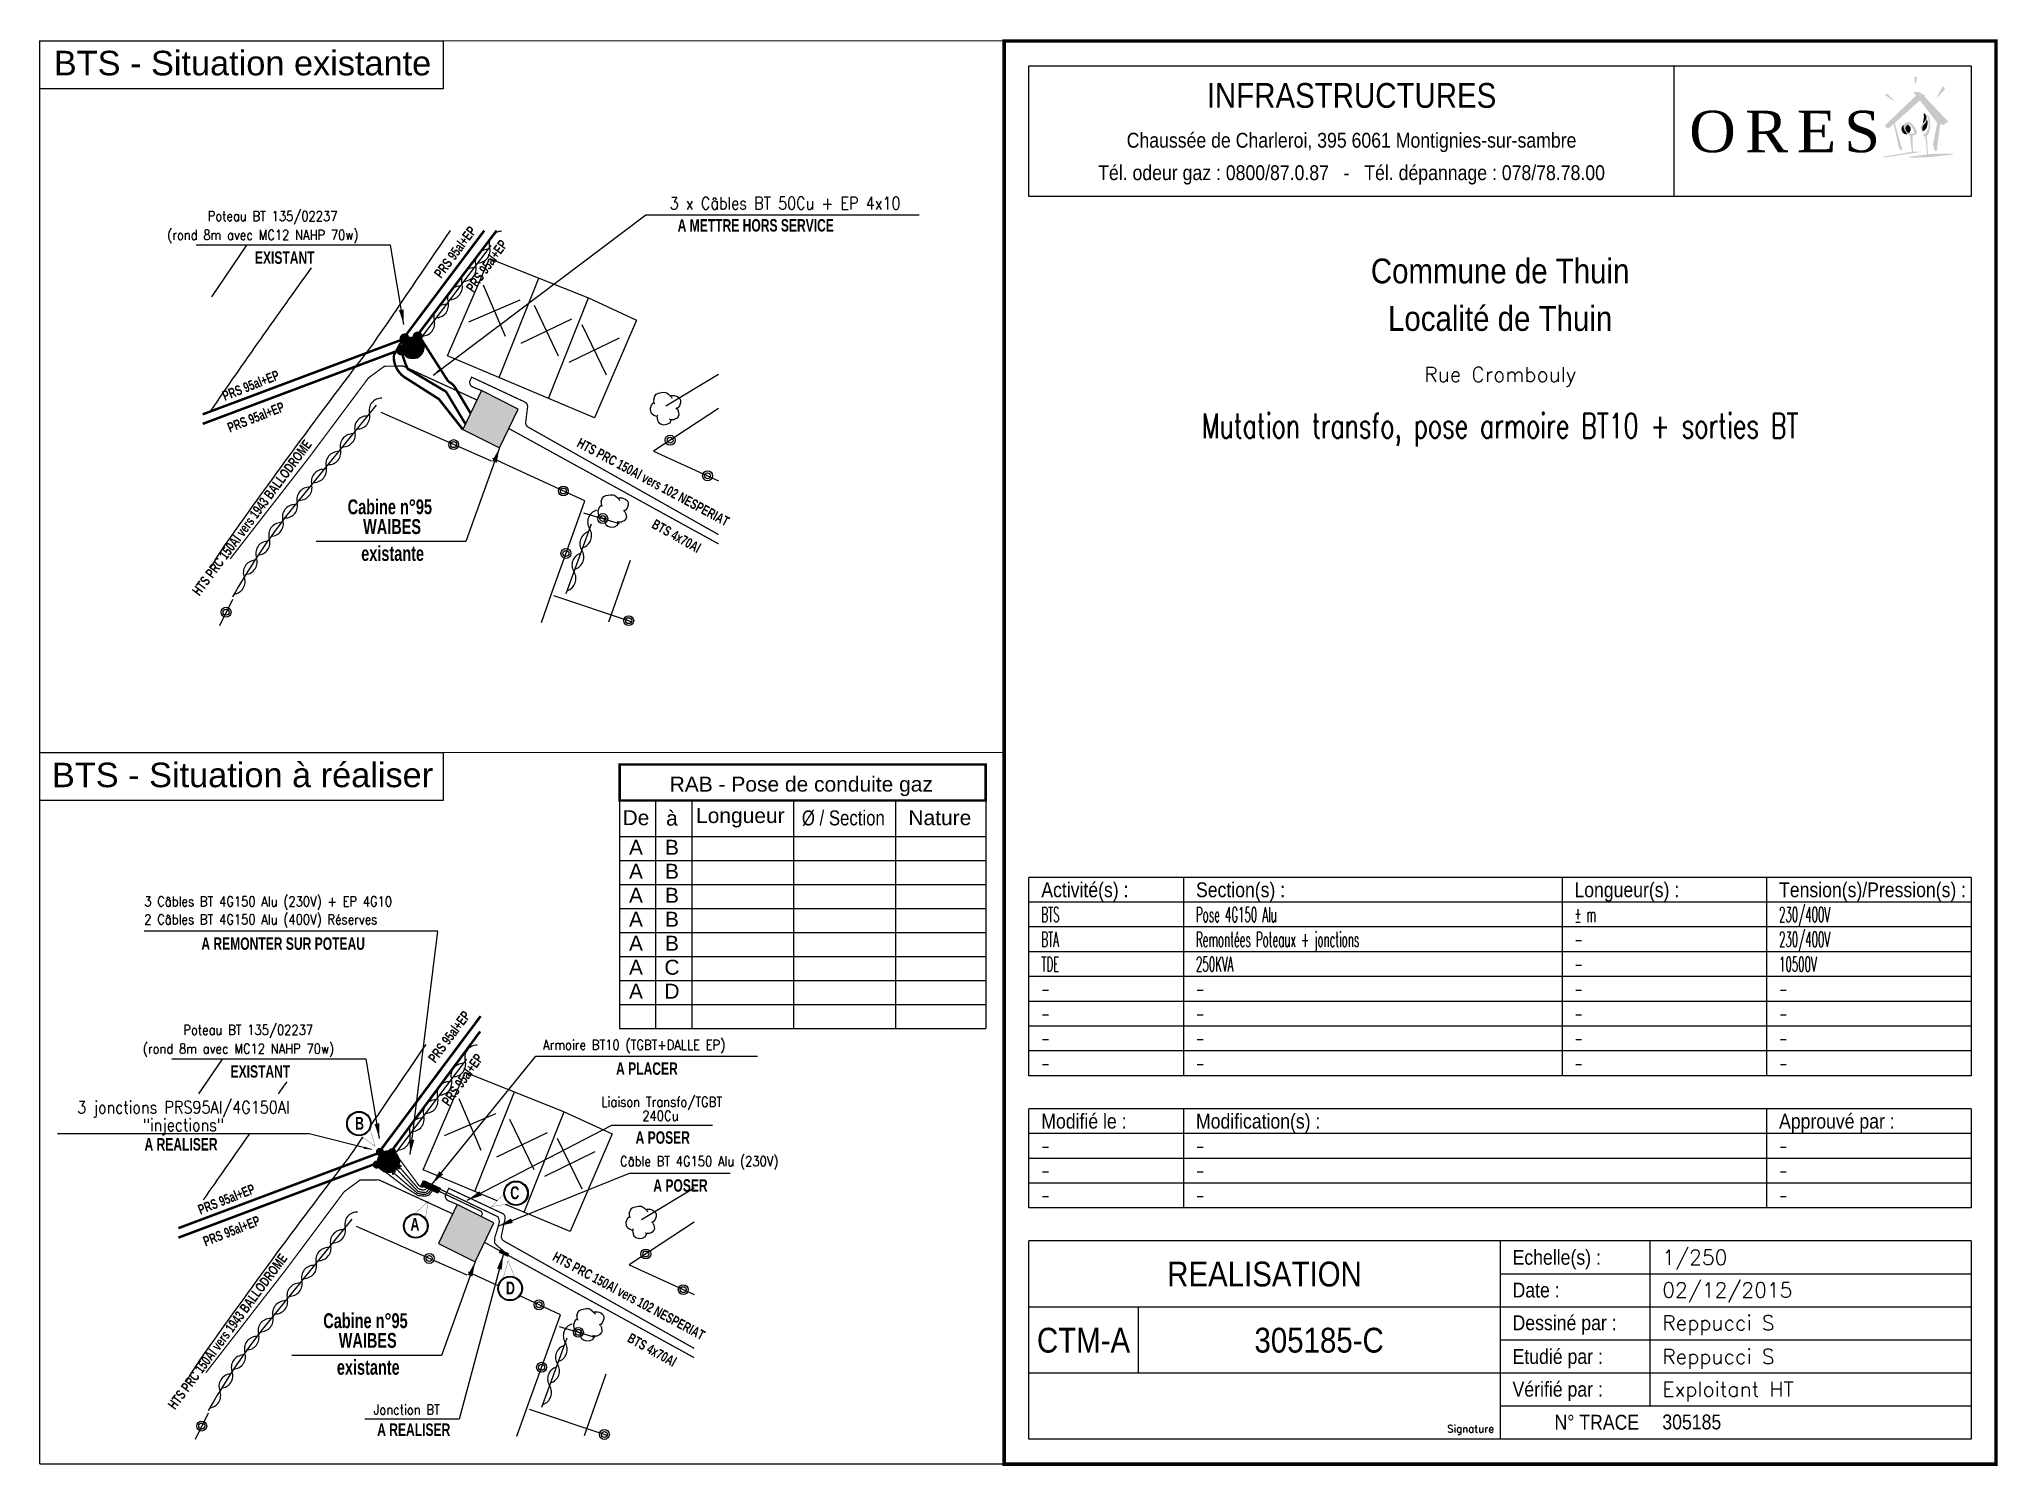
# Model space of a CAD drawing. Header units: millimetres. Extents: x 144856 to 145576, y 115415 to 115703.
# Drawn here: x 145181.3 to 145576.2, y 115415.4 to 115703.1 of the extents above; entities that cross this region are included whole.
import ezdxf
from ezdxf.enums import TextEntityAlignment as Align

# ---------------------------------------------------------------- set-up
doc = ezdxf.new("R2010")
doc.units = ezdxf.units.MM
for name, pattern in [('B_AR_Al', [5.5, 4, -1.5]), ('B_ST_AL', [2000, 1000, 1000]), ('L_25_PE', [2000, 1000, 1000])]:
    doc.linetypes.add(name, pattern=pattern)
doc.layers.get('0').update_dxf_attribs({"linetype": 'CONTINUOUS'})
for name, color, linetype in [('B_100', 3, 'CONTINUOUS'), ('B_200', 7, 'CONTINUOUS'), ('B_500', 3, 'CONTINUOUS'), ('B_Aenlever', 5, 'CONTINUOUS'), ('BT A POSER', 1, 'CONTINUOUS'), ('BT EXISTANT', 3, 'CONTINUOUS'), ('BTA_Existant', 3, 'CONTINUOUS'), ('CARTOUCHE', 7, 'CONTINUOUS'), ('E_Existant', 3, 'CONTINUOUS'), ('fond de rue', 252, 'CONTINUOUS'), ('HTS à poser', 1, 'CONTINUOUS'), ('M_110', 1, 'M_ST_10'), ('M_Existant', 3, 'CONTINUOUS'), ('TEXTE', 7, 'CONTINUOUS'), ('W0008', 7, 'CONTINUOUS'), ('W0100', 7, 'CONTINUOUS'), ('W0300', 7, 'CONTINUOUS'), ('W0302', 3, 'CONTINUOUS'), ('W0310', 3, 'CONTINUOUS'), ('W0322', 7, 'CONTINUOUS'), ('W0991', 7, 'CONTINUOUS'), ('W1102', 7, 'CONTINUOUS')]:
    doc.layers.add(name, color=color, linetype=linetype)
doc.styles.add('BL02', font='ARIAL.TTF')
doc.styles.add('Cartouche', font='ARIAL.TTF', dxfattribs={"width": 0.85})
doc.styles.add('ROMANS', font='romans')
doc.styles.get("Standard").update_dxf_attribs({"font": 'romans.shx', "width": 0.85})
doc.styles.add('STYLE1', font='techb___.ttf', dxfattribs={"width": 0.85})
doc.linetypes.add('M_ST_10', pattern='A,5,-0.3,["++",Standard,S=1,R=0,X=0,Y=-0.5],-2.8', length=8.1)
doc.dimstyles.get("Standard").update_dxf_attribs({"dimtxt": 1.5, "dimasz": 1.2, "dimexe": 0.625, "dimexo": 0.625, "dimgap": 0.25, "dimtad": 1, "dimdec": 1, "dimzin": 0, "dimdsep": 46, "dimtxsty": 'Standard', "dimcen": -0.5, "dimadec": 0, "dimazin": 0, "dimtfac": 1, "dimtdec": 1, "dimtmove": 0, "dimatfit": 3, "dimfxl": 0, "dimtolj": 1, "dimtzin": 0, "dimarcsym": 0})

msp = doc.modelspace()

# ---------------------------------------------------------------- texts
at = {"layer": 'B_200', "color": 1, "style": 'BL02'}
for s, height, p in [('RAB - Pose de conduite gaz', 3.0245, (145334.92, 115552.52)), ('De', 3.024, (145301.59, 115546.11)), ('à', 3.02, (145308.85, 115546.11)), ('Longueur', 3.024, (145322.63, 115546.11)), ('Nature', 3.024, (145362.86, 115546.11))]:
    msp.add_text(s, height=height, dxfattribs=at).set_placement(p, align=Align.MIDDLE)
at = {"layer": 'B_200', "color": 1, "style": 'BL02', "width": 0.8}
msp.add_text('%%C / Section', height=3.0245, dxfattribs=at).set_placement((145343.4, 115546.11), align=Align.MIDDLE)
at = {"layer": 'B_200', "style": 'BL02'}
for s, p in [('A', (145301.59, 115540.16)), ('B', (145308.85, 115540.16)), ('A', (145301.59, 115535.32)), ('B', (145308.85, 115535.32)), ('A', (145301.59, 115530.48)), ('B', (145308.85, 115530.48)), ('A', (145301.59, 115525.65)), ('B', (145308.85, 115525.65)), ('A', (145301.59, 115520.81)), ('B', (145308.85, 115520.81)), ('A', (145301.59, 115515.97)), ('C', (145308.85, 115515.97)), ('A', (145301.59, 115511.13)), ('D', (145308.85, 115511.13))]:
    msp.add_text(s, height=3.02, dxfattribs=at).set_placement(p, align=Align.MIDDLE)
at = {"layer": 'BT A POSER', "color": 1, "style": 'BL02'}
msp.add_text('BTS - Situation à réaliser', height=4.95, dxfattribs=at).set_placement((145222.26, 115554.89), align=Align.MIDDLE)
at = {"layer": 'BT A POSER', "width": 0.85}
for s, p in [('3 Câbles BT 4G150 Alu (230V) + EP 4G10', (145202.44, 115528.24)), ('2 Câbles BT 4G150 Alu (400V) Réserves', (145202.44, 115524.62)), ('Armoire BT10 (TGBT+DALLE EP)', (145282.86, 115499.32)), ('Liaison Transfo/TGBT', (145294.62, 115487.82)), ('240Cu', (145302.87, 115485.02)), ('Câble BT 4G150 Alu (230V)', (145298.39, 115475.85)), ('Jonction BT', (145248.7, 115425.76))]:
    msp.add_text(s, height=2, dxfattribs=at).set_placement(p)
at = {"layer": 'BT A POSER', "style": 'STYLE1', "width": 0.85}
for s, p in [('A REMONTER SUR POTEAU', (145230.45, 115519.48)), ('A PLACER', (145303.8, 115494.28)), ('A POSER', (145306.99, 115480.38)), ('A POSER', (145310.56, 115470.71)), ('A REALISER', (145256.78, 115421.47))]:
    msp.add_text(s, height=2.5, dxfattribs=at).set_placement(p, align=Align.CENTER)
at = {"layer": 'BT EXISTANT', "color": 3, "style": 'BL02'}
msp.add_text('BTS - Situation existante', height=4.95, dxfattribs=at).set_placement((145222.26, 115698.4), align=Align.MIDDLE)
at = {"layer": 'BTA_Existant', "width": 0.85}
for s, p in [('Poteau BT 135/02237', (145215.24, 115666.45)), ('(rond 8m avec MC12 NAHP 70w)', (145207.07, 115662.65)), ('Poteau BT 135/02237', (145210.33, 115502.34)), ('(rond 8m avec MC12 NAHP 70w)', (145202.16, 115498.54))]:
    msp.add_text(s, height=2, dxfattribs=at).set_placement(p)
at = {"layer": 'BTA_Existant', "style": 'STYLE1', "width": 0.85}
for p in [(145230.77, 115657.82), (145225.86, 115493.7)]:
    msp.add_text('EXISTANT', height=2.5, dxfattribs=at).set_placement(p, align=Align.CENTER)
at = {"layer": 'HTS à poser', "color": 5, "linetype": 'L_25_PE', "width": 0.85}
msp.add_text('3 x Câbles BT 50Cu + EP 4x10', height=2.4999, rotation=0.021, dxfattribs=at).set_placement((145331.66, 115668.8), align=Align.CENTER)
at = {"layer": 'HTS à poser', "color": 3, "linetype": 'L_25_PE', "style": 'STYLE1', "width": 0.85}
for s, rotation, p in [('PRS 95al+EP', 53.2145, (145265.93, 115659.59)), ('PRS 95al+EP', 54.3225, (145272.31, 115656.82)), ('PRS 95al+EP', 21.5441, (145224.29, 115632.38)), ('PRS 95al+EP', 21.5441, (145225.32, 115625.98)), ('HTS PRC 150Al vers 1943 BALLODROME ', 53.3675, (145225.12, 115606.26)), ('HTS PRC 150Al vers 102 NESPERIAT', 331.7106, (145304.6, 115612.93)), ('BTS 4x70Al', 330.7462, (145309.26, 115602.06)), ('PRS 95al+EP', 53.2145, (145264.74, 115501.35)), ('PRS 95al+EP', 54.3225, (145267.4, 115492.7)), ('PRS 95al+EP', 21.5441, (145219.38, 115468.27)), ('PRS 95al+EP', 21.5441, (145220.41, 115461.87)), ('HTS PRC 150Al vers 1943 BALLODROME ', 53.3675, (145220.21, 115442.15)), ('HTS PRC 150Al vers 102 NESPERIAT', 331.7106, (145299.69, 115448.82)), ('BTS 4x70Al', 330.7462, (145304.35, 115437.94))]:
    msp.add_text(s, height=2, rotation=rotation, dxfattribs=at).set_placement(p, align=Align.CENTER)
at = {"layer": 'HTS à poser', "color": 5, "linetype": 'L_25_PE', "style": 'STYLE1', "width": 0.85}
msp.add_text('A METTRE HORS SERVICE', height=2.4999, rotation=0.021, dxfattribs=at).set_placement((145325.74, 115664.33), align=Align.CENTER)
at = {"layer": 'HTS à poser', "linetype": 'L_25_PE', "width": 0.85}
for s, p in [('3 jonctions PRS95Al/4G150Al', (145210.34, 115486.48)), ('"injections"', (145210.34, 115482.93))]:
    msp.add_text(s, height=2.4999, rotation=0.021, dxfattribs=at).set_placement(p, align=Align.CENTER)
at = {"layer": 'HTS à poser', "linetype": 'L_25_PE', "style": 'STYLE1', "width": 0.85}
msp.add_text('A REALISER', height=2.5, rotation=0.021, dxfattribs=at).set_placement((145209.86, 115479.01), align=Align.CENTER)
at = {"layer": 'M_Existant', "color": 3, "style": 'STYLE1', "width": 0.85}
for s, p in [('Cabine n°95', (145251.96, 115607.31)), ('WAIBES', (145252.41, 115603.33)), ('existante', (145252.52, 115597.91)), ('Cabine n°95', (145247.05, 115443.19)), ('WAIBES', (145247.5, 115439.22)), ('existante', (145247.61, 115433.8))]:
    msp.add_text(s, height=3, dxfattribs=at).set_placement(p, align=Align.CENTER)
at = {"layer": 'TEXTE', "color": 6, "style": 'STYLE1', "width": 0.85}
for s, p in [('B', (145244.94, 115483.19)), ('C', (145276.24, 115469.2)), ('A', (145256.11, 115462.84)), ('D', (145275.37, 115449.99))]:
    msp.add_text(s, height=2.58, dxfattribs=at).set_placement(p)

# ---------------------------------------------------------------- blocks, each defined once
blk = doc.blocks.new('t322o')
at = {"color": 0, "linetype": 'Continuous'}
for radius in [0.25, 0.15]:
    blk.add_circle((0, 0), radius, dxfattribs=at)
blk = doc.blocks.new('t991o')
at = {"color": 0, "linetype": 'Continuous'}
for p, q in [((-1, 1), (1, -1)), ((-1, -1), (1, 1))]:
    blk.add_line(p, q, dxfattribs=at)
blk = doc.blocks.new('t310o')
at = {"color": 0, "linetype": 'Continuous'}
for centre, start, end in [((-0.5, 0.375), 216.8699, 323.1304), ((0.5, -0.375), 36.8699, 143.1303)]:
    blk.add_arc(centre, 0.625, start, end, dxfattribs=at)
blk = doc.blocks.new('T300')
for p, q in [((-0.8, 0.514), (-0.857, 0.343)), ((-0.857, 0.343), (-0.857, 0.171)), ((-0.857, 0.171), (-0.743, 0.057)), ((-0.686, 0.629), (-0.8, 0.514)), ((-0.8, -0.057), (-0.743, 0.057)), ((-0.743, 0.057), (-0.686, 0.114)), ((-0.571, 0.686), (-0.686, 0.629)), ((-0.457, 0.686), (-0.571, 0.686)), ((-0.286, 0.629), (-0.457, 0.686)), ((-0.286, 0.629), (-0.171, 0.743)), ((-0.229, 0.571), (-0.286, 0.629)), ((-0.171, 0.743), (-0.057, 0.8)), ((-0.057, 0.8), (0.057, 0.8)), ((0.057, 0.8), (0.229, 0.743)), ((0.229, 0.743), (0.343, 0.629)), ((0.343, 0.629), (0.4, 0.514)), ((0.457, 0.457), (0.343, 0.457)), ((0.4, 0.514), (0.4, 0.457)), ((0.571, 0.4), (0.457, 0.457)), ((0.571, 0.4), (0.686, 0.286)), ((0.686, 0.286), (0.743, 0.171)), ((0.743, 0.057), (0.686, -0.171)), ((0.743, 0.171), (0.743, 0.057)), ((-0.8, -0.171), (-0.8, -0.057)), ((-0.8, -0.229), (-0.8, -0.171)), ((-0.743, -0.343), (-0.8, -0.229)), ((-0.686, -0.4), (-0.743, -0.343)), ((-0.514, -0.457), (-0.686, -0.4)), ((-0.4, -0.457), (-0.514, -0.457)), ((-0.4, -0.457), (-0.343, -0.457)), ((-0.343, -0.457), (-0.343, -0.4)), ((-0.343, -0.514), (-0.343, -0.457)), ((-0.286, -0.629), (-0.343, -0.514)), ((-0.171, -0.743), (-0.286, -0.629)), ((-0.057, -0.8), (-0.171, -0.743)), ((0.057, -0.8), (-0.057, -0.8)), ((0.171, -0.743), (0.057, -0.8)), ((0.229, -0.686), (0.171, -0.743)), ((0.286, -0.457), (0.229, -0.457)), ((0.286, -0.629), (0.229, -0.686)), ((0.457, -0.4), (0.286, -0.457)), ((0.343, -0.514), (0.286, -0.629)), ((0.343, -0.514), (0.343, -0.457)), ((0.571, -0.343), (0.457, -0.4)), ((0.629, -0.286), (0.571, -0.343)), ((0.686, -0.171), (0.629, -0.286))]:
    blk.add_line(p, q)
blk = doc.blocks.new('BE Cartouche A4')
at = {"layer": 'CARTOUCHE'}
h = blk.add_hatch(color=256, dxfattribs=at)
h.paths.add_polyline_path([(-27.5, 274.87), (-27.05, 274.49), (-27.02, 274.45), (-26.53, 274.45), (-25.7, 275.22), (-25.63, 275.22), (-24.62, 270.53), (-24.1, 269.8), (-23.93, 270.04), (-25.42, 275.39), (-25.42, 275.46), (-20.42, 279.98), (-20.35, 279.98), (-16.88, 275.5), (-17.71, 271.15), (-17.71, 271.02), (-17.36, 269.8), (-16.98, 269.77), (-16.25, 275.25), (-15.63, 275.04), (-14.62, 275.7), (-19.48, 280.81), (-19.27, 281.05), (-19.86, 281.23), (-20.31, 281.64), (-20.63, 281.68), (-21.74, 281.71), (-21.15, 280.98)])
h.paths.add_polyline_path([(-27.09, 281.43), (-27.36, 281.09), (-25.98, 280.11), (-25.59, 280.08)], flags=17)
h.paths.add_polyline_path([(-21.43, 283.38), (-21.18, 283.52), (-20.9, 284.6), (-21.46, 284.84)])
h.paths.add_polyline_path([(-16.95, 280.74), (-16.7, 280.74), (-15.38, 282.16), (-15.42, 282.65), (-15.73, 282.86)])
h.paths.add_polyline_path([(-18.3, 275.53), (-18.33, 275.88), (-18.37, 276.09), (-18.44, 276.36), (-18.51, 276.61), (-18.61, 276.82), (-18.68, 276.92), (-18.75, 276.99), (-18.86, 277.09), (-18.89, 277.09), (-18.96, 277.06), (-18.99, 276.92), (-19.03, 276.78), (-19.03, 276.61), (-19.06, 276.47), (-19.1, 276.33), (-19.13, 276.19), (-19.2, 276.05), (-19.27, 275.91), (-19.38, 275.81), (-19.45, 275.7), (-19.59, 275.57), (-19.79, 275.36), (-19.93, 275.22), (-19.97, 275.15), (-20.04, 275.04), (-20.11, 274.94), (-20.14, 274.87), (-20.18, 274.7), (-20.18, 274.38), (-20.11, 274.21), (-20.07, 274.07), (-20.04, 273.97), (-19.9, 273.79), (-19.59, 273.48), (-19.72, 273.72), (-19.79, 273.86), (-19.83, 273.97), (-19.86, 274.25), (-19.86, 274.45), (-19.83, 274.66), (-19.79, 274.77), (-19.69, 274.94), (-19.62, 275.04), (-19.48, 275.18), (-19.34, 275.36), (-19.24, 275.5), (-19.13, 275.67), (-19.06, 275.84), (-18.99, 275.98), (-18.93, 276.19), (-18.89, 276.5), (-18.86, 276.71), (-18.82, 276.78), (-18.75, 276.68), (-18.72, 276.5), (-18.68, 276.33), (-18.65, 276.09), (-18.61, 275.67), (-18.58, 275.5), (-18.58, 275.22), (-18.61, 274.77), (-18.65, 274.56), (-18.68, 274.35), (-18.79, 274.07), (-18.86, 273.9), (-18.96, 273.72), (-19.06, 273.59), (-19.17, 273.48), (-19.27, 273.38), (-19.38, 273.27), (-19.52, 273.17), (-19.59, 273.1), (-19.69, 273.03), (-19.65, 272.89), (-19.55, 272.79), (-19.48, 272.72), (-19.34, 272.72), (-19.27, 272.68), (-19.24, 272.44), (-19.13, 271.36), (-19.06, 270.63), (-18.99, 269.9), (-18.93, 269.14), (-18.96, 269.07), (-19.13, 269.07), (-19.34, 269.04), (-19.62, 269), (-19.9, 268.97), (-20.21, 268.93), (-20.42, 268.9), (-20.7, 268.86), (-20.97, 268.83), (-21.25, 268.79), (-21.5, 268.76), (-21.77, 268.72), (-22.05, 268.69), (-22.33, 268.65), (-22.47, 268.62), (-22.5, 268.58), (-22.43, 268.48), (-22.36, 268.45), (-21.7, 268.45), (-20.87, 268.48), (-19.97, 268.52), (-19.1, 268.55), (-18.27, 268.58), (-17.43, 268.69), (-16.49, 268.79), (-15.9, 268.86), (-15.28, 268.93), (-14.65, 269), (-14.06, 269.07), (-13.65, 269.14), (-13.56, 269.28), (-15, 269.28), (-16.29, 269.24), (-17.78, 269.21), (-18.61, 269.11), (-18.75, 269.14), (-18.75, 269.49), (-18.82, 270.11), (-18.86, 271.12), (-18.89, 271.68), (-18.96, 272.27), (-18.99, 272.79), (-18.99, 272.86), (-18.89, 272.96), (-18.82, 273.06), (-18.79, 273.1), (-18.72, 273.2), (-18.65, 273.34), (-18.58, 273.48), (-18.51, 273.62), (-18.44, 273.83), (-18.37, 274.04), (-18.3, 274.28), (-18.27, 274.45)])
h.paths.add_polyline_path([(-21.22, 274.28), (-21.25, 274.38), (-21.36, 274.52), (-21.46, 274.7), (-21.6, 274.87), (-21.67, 274.97), (-21.84, 275.15), (-21.98, 275.29), (-22.16, 275.43), (-22.29, 275.53), (-22.5, 275.6), (-22.64, 275.63), (-22.95, 275.6), (-23.06, 275.6), (-23.23, 275.5), (-23.34, 275.43), (-23.44, 275.29), (-23.54, 275.15), (-23.58, 275.04), (-23.61, 274.97), (-23.65, 274.77), (-23.61, 274.49), (-23.61, 274.38), (-23.58, 274.32), (-23.51, 274.14), (-23.47, 274), (-23.41, 273.9), (-23.3, 273.76), (-23.27, 273.69), (-23.23, 273.66), (-23.16, 273.55), (-23.06, 273.45), (-22.88, 273.27), (-22.75, 273.2), (-22.61, 273.1), (-22.5, 273.06), (-22.36, 273), (-22.33, 272.96), (-22.33, 272.86), (-22.29, 272.51), (-22.12, 270.77), (-21.98, 269.63), (-27.82, 268.65), (-27.71, 268.45), (-19.9, 269.66), (-21.63, 269.66), (-21.77, 269.63), (-21.84, 272.89), (-21.81, 272.96), (-21.56, 272.96), (-21.43, 273), (-21.32, 273.03), (-21.18, 273.13), (-21.08, 273.24), (-21.04, 273.31), (-21.01, 273.41), (-20.97, 273.55), (-21.01, 273.72), (-21.04, 273.9), (-21.08, 274), (-21.15, 274.14)])
h.paths.add_polyline_path([(-21.63, 274.04), (-21.6, 273.93), (-21.53, 273.76), (-21.53, 273.59), (-21.56, 273.48), (-21.67, 273.31), (-21.81, 273.27), (-22.05, 273.27), (-22.26, 273.31), (-22.47, 273.34), (-22.61, 273.41), (-22.75, 273.48), (-22.88, 273.59), (-23.02, 273.72), (-23.09, 273.83), (-23.16, 273.93), (-23.23, 274.11), (-23.27, 274.25), (-23.27, 274.42), (-23.27, 274.52), (-23.23, 274.63), (-23.16, 274.77), (-23.06, 274.91), (-22.92, 275.04), (-22.75, 275.11), (-22.5, 275.08), (-22.4, 275.04), (-22.22, 274.91), (-22.16, 274.84), (-22.02, 274.66), (-21.91, 274.52), (-21.81, 274.38), (-21.74, 274.25)], flags=16)
at = {"layer": 'CARTOUCHE', "true_color": 0x4dffff}
h = blk.add_hatch(color=131, dxfattribs=at)
h.paths.add_polyline_path([(-19.57, 276.54), (-19.62, 276.2), (-19.71, 275.82), (-19.77, 275.38), (-19.59, 275.57), (-19.45, 275.7), (-19.38, 275.81), (-19.27, 275.91), (-19.2, 276.05), (-19.13, 276.19), (-19.1, 276.33), (-19.06, 276.47), (-19.04, 276.58), (-19.07, 276.71), (-19.13, 276.91), (-19.25, 277.16), (-19.36, 277.32), (-19.44, 277.39), (-19.52, 277.38), (-19.58, 277.32), (-19.59, 277.17), (-19.58, 276.97), (-19.54, 276.77)])
h.paths.add_polyline_path([(-18.84, 275.06), (-18.81, 275.38), (-18.81, 275.6), (-18.87, 276.05), (-18.92, 276.21), (-18.93, 276.19), (-18.99, 275.98), (-19.06, 275.84), (-19.13, 275.67), (-19.24, 275.5), (-19.34, 275.36), (-19.48, 275.18), (-19.62, 275.04), (-19.69, 274.94), (-19.79, 274.77), (-19.83, 274.66), (-19.86, 274.45), (-19.86, 274.25), (-19.83, 273.97), (-19.79, 273.86), (-19.78, 273.85), (-19.77, 273.85), (-19.67, 273.86), (-19.55, 273.88), (-19.44, 273.95), (-19.28, 274.1), (-19.08, 274.34), (-18.94, 274.64)])
at = {"layer": 'CARTOUCHE', "true_color": 0xffd600}
h = blk.add_hatch(color=40, dxfattribs=at)
h.paths.add_polyline_path([(-23.51, 274.14), (-23.58, 274.32), (-23.61, 274.38), (-23.61, 274.49), (-23.65, 274.77), (-23.61, 274.97), (-23.58, 275.04), (-23.83, 274.91), (-23.95, 274.77), (-24.04, 274.6), (-24.07, 274.45), (-24.08, 274.18), (-24.03, 273.92), (-23.92, 273.69), (-23.81, 273.53), (-23.66, 273.37), (-23.5, 273.27), (-23.32, 273.2), (-23.15, 273.18), (-22.97, 273.18), (-22.85, 273.24), (-22.84, 273.25), (-22.88, 273.27), (-23.06, 273.45), (-23.16, 273.55), (-23.23, 273.66), (-23.27, 273.69), (-23.3, 273.76), (-23.41, 273.9), (-23.47, 274)])
h.paths.add_polyline_path([(-22.19, 274.23), (-22.21, 274.38), (-22.24, 274.52), (-22.35, 274.68), (-22.5, 274.88), (-22.62, 274.99), (-22.73, 275.07), (-22.8, 275.09), (-22.92, 275.04), (-23.06, 274.91), (-23.16, 274.77), (-23.23, 274.63), (-23.27, 274.52), (-23.27, 274.42), (-23.27, 274.25), (-23.23, 274.11), (-23.16, 273.93), (-23.09, 273.83), (-23.02, 273.72), (-22.88, 273.59), (-22.75, 273.48), (-22.61, 273.41), (-22.6, 273.41), (-22.53, 273.45), (-22.39, 273.61), (-22.3, 273.79), (-22.21, 274)])
at = {"color": 7}
for p, q in [((-205.01, 141.15), (-205.01, 177.33)), ((-200.01, 83.32), (-200.01, 123.32)), ((-10, 123.32), (-200.01, 123.32)), ((-10, 123.32), (-10, 83.32)), ((-10, 118.32), (-200.01, 118.32)), ((-10, 113.32), (-200.01, 113.32)), ((-10, 108.32), (-200.01, 108.32)), ((-10, 103.32), (-200.01, 103.32)), ((-10, 98.32), (-200.01, 98.32)), ((-10, 93.32), (-200.01, 93.32)), ((-10, 88.32), (-200.01, 88.32)), ((-10, 83.32), (-200.01, 83.32)), ((-200.01, 56.66), (-200.01, 76.66)), ((-10, 76.66), (-200.01, 76.66)), ((-10, 76.66), (-10, 56.66)), ((-10, 71.66), (-200.01, 71.66)), ((-10, 66.66), (-200.01, 66.66)), ((-10, 61.66), (-200.01, 61.66)), ((-10, 56.66), (-200.01, 56.66)), ((-200.01, 10), (-200.01, 50)), ((-10, 50), (-200.01, 50)), ((-74.8, 50), (-74.8, 16.66)), ((-10, 50), (-10, 10)), ((-10, 43.32), (-105, 43.32)), ((-10, 36.66), (-200.01, 36.66)), ((-10, 29.98), (-105, 29.98)), ((-10, 23.32), (-200.01, 23.32)), ((-10, 16.66), (-105, 16.66)), ((-10, 10), (-200.01, 10))]:
    blk.add_line(p, q, dxfattribs=at)
at = {"color": 7, "const_width": 0.698}
blk.add_lwpolyline([(-205.01, 5), (-205.01, 292), (-5, 292), (-5, 5), (-5, 5)], close=True, dxfattribs=at)
at = {"color": 7}
blk.add_lwpolyline([(-200.01, 260.63), (-200.01, 287), (-10, 287), (-10, 260.63)], close=True, dxfattribs=at)
at = {"color": 7, "flags": 128}
for points in [[(-69.91, 260.63), (-69.91, 287)], [(-168.82, 123.32), (-168.82, 83.32)], [(-92.52, 123.32), (-92.52, 83.32)], [(-51.26, 123.32), (-51.26, 83.32)], [(-168.82, 76.66), (-168.82, 56.66)], [(-51.26, 76.66), (-51.26, 56.66)], [(-105, 50), (-105, 30)], [(-178, 36.66), (-178, 23.32)], [(-105, 30), (-105, 10)]]:
    blk.add_lwpolyline(points, dxfattribs=at)
at = {"color": 7, "style": 'Cartouche', "width": 0.85}
for s, height, p in [('INFRASTRUCTURES', 5, (-134.96, 278.51)), ('Tél. odeur gaz : 0800/87.0.87   -   Tél. dépannage : 078/78.78.00', 3, (-134.96, 263.93))]:
    blk.add_text(s, height=height, dxfattribs=at).set_placement(p, align=Align.CENTER)
for s, height, p in [('Activité(s) :', 2.9922, (-197.51, 119.32)), ('Section(s) :', 2.9922, (-166.32, 119.32)), ('Longueur(s) :', 2.9922, (-90.02, 119.32)), ('Tension(s)/Pression(s) :', 2.9922, (-48.76, 119.32)), ('Modifié le :', 2.9922, (-197.51, 72.66)), ('Modification(s) :', 2.9922, (-166.32, 72.66)), ('Approuvé par :', 2.9922, (-48.76, 72.66)), ('Echelle(s) :', 3, (-102.5, 45.2)), ('Date :', 3, (-102.5, 38.6)), ('Dessiné par :', 3, (-102.5, 32)), ('Etudié par :', 3, (-102.5, 25.2)), ('Vérifié par :', 3, (-102.5, 18.6))]:
    blk.add_text(s, height=height, dxfattribs=at).set_placement(p)
at = {"color": 7, "style": 'ROMANS'}
blk.add_text('Signature', height=1.5, dxfattribs=at).set_placement((-106.23, 11.37), align=Align.RIGHT)
at = {"color": 7, "style": 'Cartouche', "width": 0.85}
blk.add_text('N° TRACE', height=3, dxfattribs=at).set_placement((-76.97, 11.94), align=Align.RIGHT)
at = {"color": 7}
for tag, height, style, width, p in [('STBE', 3, 'Cartouche', 0.85, (-134.96, 270.47)), ('COM', 5, 'Cartouche', 0.85, (-105, 243.11)), ('LOC', 5, 'Cartouche', 0.85, (-105, 233.53)), ('DSCR', 5, 'ROMANS', 0.7, (-105, 211.89))]:
    blk.add_attdef(tag, text='', height=height, dxfattribs=dict(at, style=style, width=width)).set_placement(p, align=Align.CENTER)
at = {"color": 7, "style": 'ROMANS'}
blk.add_attdef('RUE', text='', height=3, dxfattribs=at).set_placement((-105, 223.24), align=Align.CENTER)
at = {"color": 7}
for tag, p, style, width in [('AC1', (-197.51, 114.32), 'ROMANS', 0.5), ('AC1-2', (-166.32, 114.32), 'ROMANS', 0.5), ('AC1-3', (-90.02, 114.32), 'ROMANS', 0.5), ('AC1-4', (-48.76, 114.32), 'ROMANS', 0.5), ('AC2', (-197.51, 109.32), 'ROMANS', 0.5), ('AC2-2', (-166.32, 109.32), 'ROMANS', 0.5), ('AC2-3', (-90.02, 109.32), 'ROMANS', 0.5), ('AC2-4', (-48.76, 109.32), 'ROMANS', 0.5), ('AC3', (-197.51, 104.32), 'ROMANS', 0.5), ('AC3-2', (-166.32, 104.32), 'ROMANS', 0.5), ('AC3-3', (-90.02, 104.32), 'ROMANS', 0.5), ('AC3-4', (-48.76, 104.32), 'ROMANS', 0.5), ('AC4', (-197.51, 99.32), 'ROMANS', 0.5), ('AC4-2', (-166.32, 99.32), 'ROMANS', 0.5), ('AC4-3', (-90.02, 99.32), 'ROMANS', 0.5), ('AC4-4', (-48.76, 99.32), 'ROMANS', 0.5), ('AC5', (-197.51, 94.32), 'ROMANS', 0.5), ('AC5-2', (-166.32, 94.32), 'ROMANS', 0.5), ('AC5-3', (-90.02, 94.32), 'ROMANS', 0.5), ('AC5-4', (-48.76, 94.32), 'ROMANS', 0.5), ('AC6', (-197.51, 89.32), 'ROMANS', 0.5), ('AC6-2', (-166.32, 89.32), 'ROMANS', 0.5), ('AC6-3', (-90.02, 89.32), 'ROMANS', 0.5), ('AC6-4', (-48.76, 89.32), 'ROMANS', 0.5), ('AC7', (-197.51, 84.32), 'ROMANS', 0.5), ('AC7-2', (-166.32, 84.32), 'ROMANS', 0.5), ('AC7-3', (-90.02, 84.32), 'ROMANS', 0.5), ('AC7-4', (-48.76, 84.32), 'ROMANS', 0.5), ('MD1', (-197.51, 67.66), 'ROMANS', 0.5), ('MD1-2', (-166.32, 67.66), 'ROMANS', 0.5), ('MD1-3', (-48.76, 67.66), 'ROMANS', 0.5), ('MD2', (-197.51, 62.66), 'ROMANS', 0.5), ('MD2-2', (-166.32, 62.66), 'ROMANS', 0.5), ('MD2-3', (-48.76, 62.66), 'ROMANS', 0.5), ('MD3', (-197.51, 57.66), 'ROMANS', 0.5), ('MD3-2', (-166.32, 57.66), 'ROMANS', 0.5), ('MD3-3', (-48.76, 57.66), 'ROMANS', 0.5), ('TRC', (-72.3, 12), 'Cartouche', 0.85)]:
    blk.add_attdef(tag, p, '', height=3, dxfattribs=dict(at, style=style, width=width))
at = {"color": 7, "style": 'ROMANS'}
for tag, p in [('ECH', (-72.3, 45.2)), ('DAT', (-72.3, 38.6)), ('DES', (-72.3, 32)), ('ETD', (-72.3, 25.2)), ('VRF', (-72.3, 18.6))]:
    blk.add_attdef(tag, p, '', height=3, dxfattribs=at)
at = {"color": 7, "style": 'Cartouche', "width": 0.85}
for tag, p in [('TYPE_DE_PLAN', (-152.51, 43.33)), ('CTM', (-189, 29.99)), ('N°_DE_PLAN', (-141.5, 29.99))]:
    blk.add_attdef(tag, text='', height=5, dxfattribs=at).set_placement(p, align=Align.MIDDLE)
at = {"layer": 'CARTOUCHE', "insert": (-66.88, 277.93), "char_height": 8.3679, "width": 34.5546, "attachment_point": 1, "style": 'Cartouche'}
blk.add_mtext('{\\fTimes New Roman|b0|i0|c0|p18;\\W1.03;\\T1.2;ORES}', dxfattribs=at)
blk = doc.blocks.new('B_300_03')
at = {"color": 0, "linetype": 'Continuous'}
blk.add_solid([(-1, 0.375), (-1, -0.375), (1, 0.375), (1, -0.375)], dxfattribs=at)
at = {"color": 0, "linetype": 'Continuous', "width": 0.75, "flags": 3}
for tag, p in [('DEF_LEG', (0, -4.25)), ('DEF_COUP', (0, -6.75)), ('DEF_TYPE', (0, -9.25))]:
    blk.add_attdef(tag, text='', height=1.2, dxfattribs=at).set_placement(p, align=Align.MIDDLE)

# ---------------------------------------------------------------- hatches: boundary and pattern name
h = msp.add_hatch(color=1)
h.dxf.hatch_style = 1
h.paths.add_polyline_path([(145254.24, 115475.76), (145254.28, 115475.8, 1.024825), (145253.79, 115475.28), (145253.83, 115475.32, -1.029524)])
h = msp.add_hatch(color=1)
h.dxf.hatch_style = 1
h.paths.add_polyline_path([(145253.03, 115474.64), (145253.07, 115474.69, 1.024825), (145252.58, 115474.16), (145252.62, 115474.21, -1.029524)])
at = {"layer": 'B_100', "linetype": 'B_ST_AL'}
for points in [[(145270.46, 115632.25), (145266.69, 115624.4), (145274.07, 115620.69), (145277.84, 115628.54)], [(145265.54, 115468.13), (145261.78, 115460.29), (145269.16, 115456.58), (145272.93, 115464.42)]]:
    msp.add_hatch(color=256, dxfattribs=at).paths.add_polyline_path(points)
at = {"layer": 'B_500', "linetype": 'B_AR_Al'}
h = msp.add_hatch(color=5, dxfattribs=at)
edge = h.paths.add_edge_path()
edge.add_arc((145254.26, 115640.38), 1.04, 0, 360)
h = msp.add_hatch(color=5, dxfattribs=at)
edge = h.paths.add_edge_path()
edge.add_arc((145254.95, 115642.75), 1.04, 0, 360)
h = msp.add_hatch(color=5, dxfattribs=at)
edge = h.paths.add_edge_path()
edge.add_arc((145257.58, 115643.14), 1.04, 0, 360)
h = msp.add_hatch(color=1, dxfattribs=at)
edge = h.paths.add_edge_path()
edge.add_arc((145249.97, 115478.71), 0.836, 0, 360)
h = msp.add_hatch(color=1, dxfattribs=at)
edge = h.paths.add_edge_path()
edge.add_arc((145252.44, 115478.66), 0.836, 0, 360)
h = msp.add_hatch(color=1, dxfattribs=at)
edge = h.paths.add_edge_path()
edge.add_arc((145249.34, 115476.17), 0.836, 0, 360)
at = {"layer": 'BT A POSER'}
h = msp.add_hatch(color=256, dxfattribs=at)
h.dxf.hatch_style = 1
h.paths.add_polyline_path([(145258.76, 115472.96), (145258.3, 115471.96), (145261.64, 115470.4), (145262.11, 115471.4)])
at = {"layer": 'BTA_Existant'}
h = msp.add_hatch(color=3, dxfattribs=at)
h.dxf.hatch_style = 1
h.paths.add_polyline_path([(145254.38, 115640.87, 1), (145258.81, 115640.87, 1)])
h = msp.add_hatch(color=3, dxfattribs=at)
h.dxf.hatch_style = 1
h.paths.add_polyline_path([(145253.9, 115476.76, 1), (145249.47, 115476.76, 1)])

# ---------------------------------------------------------------- linework, layer by layer
at = {"const_width": 0.25, "flags": 128}
for points in [[(145375.83, 115702.78), (145181.38, 115702.78), (145181.38, 115415.77)], [(145181.38, 115559.27), (145375.83, 115559.27)], [(145375.83, 115415.77), (145181.38, 115415.77)]]:
    msp.add_lwpolyline(points, dxfattribs=at)
at = {"color": 251, "const_width": 0.5, "flags": 128}
msp.add_lwpolyline([(145298.3, 115549.58), (145298.3, 115556.84), (145372.1, 115556.84), (145372.1, 115549.58), (145298.3, 115549.58)], dxfattribs=at)
at = {"color": 1, "flags": 128}
for points in [[(145253.83, 115475.32), (145253.79, 115475.28)], [(145254.28, 115475.8), (145254.24, 115475.76)], [(145252.62, 115474.21), (145252.58, 115474.16)], [(145253.07, 115474.69), (145253.03, 115474.64)]]:
    msp.add_lwpolyline(points, dxfattribs=at)
at = {"color": 1}
for centre, radius, start, end in [((145254.03, 115475.55), 0.358, 45.4072, 228.2168), ((145254.03, 115475.55), 0.301, 45.1451, 228.4789), ((145252.82, 115474.43), 0.358, 45.4072, 228.2168), ((145252.82, 115474.43), 0.301, 45.1451, 228.4789)]:
    msp.add_arc(centre, radius, start, end, dxfattribs=at)
at = {"layer": 'B_100', "color": 5, "linetype": 'B_ST_AL', "const_width": 0.5, "flags": 128}
for points in [[(145266.69, 115624.4), (145261.87, 115630.53), (145254.72, 115635.09), (145254.72, 115635.09, -0.242443), (145252.75, 115639.34), (145254.4, 115642.29)], [(145268.27, 115627.64), (145265.13, 115632.87, 0.156142), (145263.76, 115634.07), (145257.98, 115643.11, -2.467428), (145257.98, 115643.11), (145257.98, 115643.11)], [(145267.22, 115625.51), (145263.42, 115631.84, 0.156142), (145262.96, 115632.24), (145255.56, 115636.64), (145255, 115637.94, -0.693181), (145255, 115637.94), (145254.49, 115639.57)]]:
    msp.add_lwpolyline(points, format="xyb", dxfattribs=at)
at = {"layer": 'B_100', "linetype": 'B_ST_AL', "const_width": 0.25, "flags": 128}
for points in [[(145275.95, 115624.61), (145318.24, 115601.34)], [(145275.34, 115458.14), (145313.33, 115437.23)]]:
    msp.add_lwpolyline(points, dxfattribs=at)
at = {"layer": 'B_500', "linetype": 'B_AR_Al', "const_width": 0.5, "flags": 128}
for points in [[(145254.38, 115642.36), (145271, 115664.52)], [(145257.48, 115643.39), (145273.5, 115664.52)], [(145254.55, 115642.58), (145214.24, 115627.47)], [(145253.96, 115640.45), (145214.24, 115625.55)], [(145249.47, 115478.25), (145270.27, 115506.11)], [(145252.57, 115479.27), (145270.18, 115503.02)], [(145249.64, 115478.47), (145209.33, 115463.35)], [(145249.05, 115476.33), (145209.33, 115461.44)]]:
    msp.add_lwpolyline(points, dxfattribs=at)
at = {"layer": 'B_Aenlever', "linetype": 'B_ST_AL', "const_width": 0.25, "flags": 128}
msp.add_lwpolyline([(145271.04, 115460.5), (145274.98, 115458.33)], dxfattribs=at)
at = {"layer": 'BT A POSER', "color": 0, "flags": 128}
msp.add_lwpolyline([(145181.38, 115559.27), (145262.7, 115559.27), (145262.7, 115549.62), (145181.38, 115549.62)], close=True, dxfattribs=at)
at = {"layer": 'BT A POSER', "linetype": 'B_ST_AL', "const_width": 0.25, "flags": 128}
for points in [[(145260.56, 115470.91), (145259.86, 115470.02), (145259.07, 115469.8), (145257.66, 115469.92), (145255.29, 115471.45), (145249.76, 115475.67)], [(145259.83, 115471.25), (145259.49, 115470.75), (145259.19, 115470.55), (145258.54, 115470.56), (145257.64, 115470.77), (145250.24, 115478.43)], [(145259.09, 115471.74), (145258.4, 115471.61), (145258.4, 115471.61), (145257.85, 115471.92), (145252.92, 115478.6)], [(145259.52, 115471.53), (145259.52, 115471.53), (145259.09, 115471.1), (145258.46, 115471.04), (145257.69, 115471.33), (145253.91, 115475.67)], [(145260.29, 115471.11), (145259.66, 115470.36), (145259.08, 115470.18), (145258.43, 115470.19), (145257.53, 115470.39), (145252.72, 115474.5)], [(145275.34, 115458.14), (145274.74, 115458.85), (145273.45, 115459.95), (145273.06, 115460.44), (145273.13, 115461.5), (145273.55, 115462.8), (145274.06, 115464.69), (145273.95, 115465.11), (145273.77, 115465.64), (145270.99, 115466.97), (145262.04, 115471.23)], [(145270.36, 115465.71), (145270.62, 115466.22), (145270.42, 115466.73), (145261.83, 115470.81)]]:
    msp.add_lwpolyline(points, dxfattribs=at)
at = {"layer": 'BT A POSER'}
msp.add_lwpolyline([(145258.76, 115472.96), (145262.11, 115471.4), (145261.64, 115470.4), (145258.3, 115471.96)], close=True, dxfattribs=at)
at = {"layer": 'BT EXISTANT', "color": 0, "flags": 128}
msp.add_lwpolyline([(145181.38, 115702.78), (145262.7, 115702.78), (145262.7, 115693.12), (145181.38, 115693.12)], close=True, dxfattribs=at)
at = {"layer": 'BTA_Existant'}
for centre in [(145256.6, 115640.87), (145251.69, 115476.76)]:
    msp.add_circle(centre, 2.22, dxfattribs=at)
at = {"layer": 'fond de rue'}
for p, q in [((145298.3, 115556.84), (145298.3, 115503.6)), ((145298.3, 115556.84), (145372.1, 115556.84)), ((145372.1, 115556.84), (145372.1, 115503.6)), ((145298.3, 115549.58), (145372.1, 115549.58)), ((145305.56, 115549.57), (145305.56, 115527.8)), ((145312.82, 115549.57), (145312.82, 115527.8)), ((145333.38, 115549.57), (145333.38, 115527.8)), ((145353.95, 115549.57), (145353.95, 115527.8)), ((145298.3, 115542.32), (145372.1, 115542.32)), ((145305.56, 115539.89), (145305.56, 115518.12)), ((145312.82, 115539.89), (145312.82, 115518.12)), ((145333.38, 115539.89), (145333.38, 115518.12)), ((145353.95, 115539.89), (145353.95, 115518.12)), ((145298.3, 115537.48), (145372.1, 115537.48)), ((145305.56, 115535.05), (145305.56, 115513.28)), ((145312.82, 115535.05), (145312.82, 115513.28)), ((145333.38, 115535.05), (145333.38, 115513.28)), ((145353.95, 115535.05), (145353.95, 115513.28)), ((145298.3, 115532.64), (145372.1, 115532.64)), ((145298.3, 115527.8), (145372.1, 115527.8)), ((145298.3, 115527.8), (145372.1, 115527.8)), ((145298.3, 115522.96), (145372.1, 115522.96)), ((145298.3, 115522.96), (145372.1, 115522.96)), ((145305.56, 115520.54), (145305.56, 115503.6)), ((145312.82, 115520.54), (145312.82, 115503.6)), ((145333.38, 115520.54), (145333.38, 115503.6)), ((145353.95, 115520.54), (145353.95, 115503.6)), ((145298.3, 115518.12), (145372.1, 115518.12)), ((145305.56, 115515.7), (145305.56, 115503.6)), ((145312.82, 115515.7), (145312.82, 115503.6)), ((145333.38, 115515.7), (145333.38, 115503.6)), ((145353.95, 115515.7), (145353.95, 115503.6)), ((145298.3, 115513.28), (145372.1, 115513.28)), ((145298.3, 115508.44), (145372.1, 115508.44)), ((145298.3, 115508.44), (145372.1, 115508.44)), ((145298.3, 115503.6), (145372.1, 115503.6)), ((145298.3, 115503.6), (145372.1, 115503.6)), ((145298.3, 115503.6), (145372.1, 115503.6))]:
    msp.add_line(p, q, dxfattribs=at)
at = {"layer": 'M_110', "color": 3, "const_width": 0.25, "flags": 128}
for points in [[(145269.54, 115630.35), (145264.72, 115632.57), (145254.67, 115637.2), (145250.87, 115637.17), (145247.64, 115634.8), (145235.81, 115618.95), (145219.77, 115598.32)], [(145264.63, 115466.23), (145259.8, 115468.46), (145249.76, 115473.09), (145245.96, 115473.06), (145242.73, 115470.68), (145230.89, 115454.84), (145214.86, 115434.2)]]:
    msp.add_lwpolyline(points, dxfattribs=at)
at = {"layer": 'M_110', "color": 3, "ltscale": 0.85, "const_width": 0.25, "flags": 128}
for points in [[(145270.46, 115632.25), (145268.69, 115632.98, -0.421175), (145268.16, 115634.31), (145268.45, 115634.97), (145279.16, 115629.96, -0.323653), (145279.73, 115628.93), (145279.36, 115625.88, 0.302825), (145279.86, 115624.89), (145318.24, 115603.21)], [(145265.54, 115468.13), (145263.78, 115468.87, -0.421175), (145263.25, 115470.2), (145263.87, 115471.38), (145274.47, 115466.41, -0.403645), (145275.18, 115465.2), (145274.45, 115461.76, 0.302825), (145274.95, 115460.77), (145313.33, 115439.1)]]:
    msp.add_lwpolyline(points, format="xyb", dxfattribs=at)
at = {"layer": 'M_110', "color": 251, "flags": 128}
for points in [[(145296.12, 115585.65), (145300.48, 115598.09)], [(145291.2, 115421.54), (145295.57, 115433.98)]]:
    msp.add_lwpolyline(points, dxfattribs=at)
at = {"layer": 'TEXTE', "color": 6, "linetype": 'Continuous', "const_width": 0.0509, "flags": 128}
for points in [[(145246.13, 115482.01), (145248.98, 115479.84), (145247.99, 115483.42), (145247.99, 115483.42), (145247.88, 115483.23), (145247.85, 115483.17), (145247.8, 115483.1), (145247.74, 115483.01), (145247.69, 115482.94), (145247.55, 115482.78), (145247.5, 115482.72), (145247.43, 115482.67), (145247.35, 115482.59), (145247.3, 115482.54), (145247.25, 115482.5), (145247.18, 115482.45), (145247.09, 115482.38), (145247.01, 115482.33), (145246.94, 115482.3), (145246.84, 115482.24), (145246.76, 115482.2), (145246.64, 115482.15), (145246.54, 115482.12), (145246.43, 115482.08), (145246.35, 115482.06), (145246.27, 115482.04)], [(145259.14, 115465.29), (145259.71, 115468.83), (145257.02, 115466.26), (145257.02, 115466.26), (145257.24, 115466.26), (145257.3, 115466.26), (145257.39, 115466.25), (145257.5, 115466.23), (145257.58, 115466.22), (145257.78, 115466.18), (145257.86, 115466.16), (145257.94, 115466.13), (145258.05, 115466.1), (145258.12, 115466.07), (145258.18, 115466.04), (145258.25, 115466.01), (145258.36, 115465.96), (145258.44, 115465.91), (145258.5, 115465.87), (145258.6, 115465.81), (145258.67, 115465.75), (145258.77, 115465.68), (145258.85, 115465.6), (145258.93, 115465.52), (145258.99, 115465.46), (145259.05, 115465.4)], [(145274.96, 115470.28), (145272.47, 115467.7), (145276.14, 115468.27), (145276.14, 115468.27), (145275.96, 115468.4), (145275.91, 115468.44), (145275.85, 115468.5), (145275.77, 115468.57), (145275.7, 115468.62), (145275.56, 115468.77), (145275.51, 115468.84), (145275.46, 115468.91), (145275.39, 115469), (145275.34, 115469.06), (145275.31, 115469.11), (145275.27, 115469.18), (145275.22, 115469.28), (145275.18, 115469.37), (145275.15, 115469.44), (145275.1, 115469.55), (145275.08, 115469.63), (145275.04, 115469.75), (145275.02, 115469.86), (145274.99, 115469.97), (145274.98, 115470.05), (145274.97, 115470.14)], [(145277.12, 115453.47), (145275.8, 115456.81), (145274.8, 115453.22), (145274.8, 115453.22), (145274.99, 115453.33), (145275.04, 115453.36), (145275.13, 115453.4), (145275.22, 115453.44), (145275.3, 115453.47), (145275.5, 115453.54), (145275.58, 115453.57), (145275.66, 115453.58), (145275.77, 115453.61), (145275.84, 115453.62), (145275.91, 115453.63), (145275.99, 115453.64), (145276.1, 115453.65), (145276.2, 115453.65), (145276.27, 115453.65), (145276.39, 115453.64), (145276.48, 115453.63), (145276.6, 115453.61), (145276.71, 115453.59), (145276.82, 115453.56), (145276.9, 115453.54), (145276.98, 115453.52)]]:
    msp.add_lwpolyline(points, close=True, dxfattribs=at)
at = {"layer": 'TEXTE', "color": 6}
for centre, radius in [((145245.73, 115484.43), 2.47), ((145245.73, 115484.43), 2.32), ((145277.41, 115470.39), 2.47), ((145277.41, 115470.39), 2.32), ((145257.19, 115463.8), 2.47), ((145257.19, 115463.8), 2.32), ((145276.21, 115451.19), 2.47), ((145276.21, 115451.19), 2.32)]:
    msp.add_circle(centre, radius, dxfattribs=at)
at = {"layer": 'W0008', "color": 251, "flags": 128}
for points in [[(145264.1, 115664.52, -0.00111), (145248.53, 115641.64, 0.0108), (145217.79, 115599.8, 0.002536), (145215.75, 115596.52)], [(145215.89, 115628.18, -0.006464), (145236.17, 115656.99, -0.006464)], [(145259.19, 115500.41, -0.000784), (145248.2, 115484.23, -0.000784)], [(145229.48, 115490.41, -0.000558), (145231.26, 115492.88)], [(145246.49, 115481.73, -0.000204), (145243.62, 115477.53, 0.0108), (145212.88, 115435.68, 0.002536), (145210.83, 115432.41)], [(145214.41, 115469.04, -0.002983), (145223.73, 115482.37)]]:
    msp.add_lwpolyline(points, format="xyb", dxfattribs=at)
at = {"layer": 'W0100', "color": 251, "flags": 128}
for points in [[(145223.07, 115661.55), (145216, 115651.13)], [(145293.22, 115626.78), (145263.56, 115639.24), (145272.05, 115658.91), (145292.02, 115650.94), (145301.71, 115646.45), (145293.22, 115626.78), (145293.22, 115626.78)], [(145218.16, 115497.44), (145213.39, 115490.41)], [(145273.58, 115468.86), (145258.65, 115475.13), (145267.14, 115494.8), (145287.11, 115486.83), (145296.8, 115482.34), (145288.31, 115462.67), (145288.31, 115462.67)], [(145288.31, 115462.67), (145275.29, 115468.14)]]:
    msp.add_lwpolyline(points, dxfattribs=at)
at = {"layer": 'W0100', "color": 3, "flags": 128}
for points in [[(145270.46, 115632.25), (145266.69, 115624.4), (145274.07, 115620.69), (145277.84, 115628.54), (145270.46, 115632.25), (145270.46, 115632.25)], [(145265.54, 115468.13), (145261.78, 115460.29), (145269.16, 115456.58), (145272.93, 115464.42), (145265.54, 115468.13), (145265.54, 115468.13)]]:
    msp.add_lwpolyline(points, dxfattribs=at)
at = {"layer": 'W0302', "color": 251}
for p, q in [((145318.24, 115635.52), (145307.59, 115629.14)), ((145313.33, 115471.41), (145302.68, 115465.03))]:
    msp.add_line(p, q, dxfattribs=at)
at = {"layer": 'W0310', "color": 251}
for p, q in [((145287.51, 115591.35), (145292.61, 115605.36)), ((145282.6, 115427.23), (145287.7, 115441.25))]:
    msp.add_line(p, q, dxfattribs=at)
at = {"layer": 'W0310', "color": 251, "flags": 128}
for points in [[(145272.32, 115661.51), (145258.12, 115642.78), (145258.12, 115642.78)], [(145267.41, 115497.4), (145253.21, 115478.67), (145253.21, 115478.67)]]:
    msp.add_lwpolyline(points, dxfattribs=at)
for points in [[(145249.22, 115629.3), (145230.89, 115606.72, 0.0367), (145220.27, 115590.64), (145220.27, 115590.64)], [(145244.31, 115465.19), (145225.98, 115442.6, 0.0367), (145215.36, 115426.53), (145215.36, 115426.53)]]:
    msp.add_lwpolyline(points, format="xyb", dxfattribs=at)
at = {"layer": 'W0322', "color": 251}
for p, q in [((145290.98, 115607.62), (145298.22, 115605.46)), ((145284.96, 115590.95), (145300.62, 115585.7)), ((145286.07, 115443.51), (145293.31, 115441.34)), ((145280.05, 115426.84), (145295.71, 115421.59))]:
    msp.add_line(p, q, dxfattribs=at)
at = {"layer": 'W0322', "color": 251, "flags": 128}
for points in [[(145272.43, 115618.01), (145250.18, 115627.81), (145250.18, 115627.81)], [(145318.24, 115628.64), (145305.13, 115620.05), (145318.24, 115614.06)], [(145282.51, 115585.51), (145284.78, 115591.88), (145288.83, 115603.23), (145291.25, 115610.02), (145272.71, 115618.59)], [(145220.23, 115590.16), (145217.59, 115584.82)], [(145267.52, 115453.89), (145245.27, 115463.69), (145245.27, 115463.69)], [(145313.33, 115464.53), (145300.22, 115455.94), (145313.33, 115449.94)], [(145273.79, 115451.71), (145267.8, 115454.48)], [(145277.59, 115421.39), (145279.87, 115427.77), (145283.92, 115439.12), (145286.34, 115445.9), (145278.17, 115449.68)], [(145215.32, 115426.05), (145212.68, 115420.71)]]:
    msp.add_lwpolyline(points, dxfattribs=at)
at = {"layer": 'W1102', "color": 251, "flags": 128}
for points in [[(145273.98, 115634.87), (145281.99, 115654.95), (145281.99, 115654.95)], [(145283.94, 115630.68), (145292.02, 115650.94), (145292.02, 115650.94)], [(145269.07, 115470.75), (145277.08, 115490.83), (145277.08, 115490.83)], [(145279.03, 115466.57), (145287.11, 115486.83), (145287.11, 115486.83)]]:
    msp.add_lwpolyline(points, dxfattribs=at)

# ---------------------------------------------------------------- block references
msp.add_blockref('BE Cartouche A4', (145580.83, 115410.77)).add_auto_attribs({'STBE': 'Chaussée de Charleroi, 395 6061 Montignies-sur-sambre', 'COM': 'Commune de Thuin', 'LOC': 'Localité de Thuin', 'RUE': 'Rue Crombouly', 'DSCR': 'Mutation transfo, pose armoire BT10 + sorties BT', 'TYPE_DE_PLAN': 'REALISATION', 'N°_DE_PLAN': '305185-C', 'CTM': 'CTM-A', 'ECH': '1/250', 'DAT': '02/12/2015', 'DES': 'Reppucci S', 'ETD': 'Reppucci S', 'VRF': 'Exploitant HT', 'TRC': '305185', 'AC1': 'BTS', 'AC1-2': 'Pose 4G150 Alu', 'AC1-3': '%%P m', 'AC1-4': '230/400V', 'AC2': 'BTA', 'AC2-2': 'Remontées Poteaux + jonctions', 'AC2-3': '-', 'AC2-4': '230/400V', 'AC3': 'TDE', 'AC3-2': '250KVA', 'AC3-3': '-', 'AC3-4': '10500V', 'AC4': '-', 'AC4-2': '-', 'AC4-3': '-', 'AC4-4': '-', 'AC5': '-', 'AC5-2': '-', 'AC5-3': '-', 'AC5-4': '-', 'MD1': '-', 'MD1-2': '-', 'MD1-3': '-', 'MD2': '-', 'MD2-2': '-', 'MD2-3': '-', 'MD3': '-', 'MD3-2': '-', 'MD3-3': '-', 'AC6': '-', 'AC6-2': '-', 'AC6-3': '-', 'AC6-4': '-', 'AC7': '-', 'AC7-2': '-', 'AC7-3': '-', 'AC7-4': '-'})
at = {"rotation": 334.9970267893978}
msp.add_blockref('B_300_03', (145274.98, 115458.33), dxfattribs=at)
at = {"layer": 'W0300', "color": 251, "xscale": 3.999999999998958, "rotation": 115.577600000274}
for p, yscale, zscale in [((145307.59, 115629.14), 4, 4), ((145297.02, 115608.49), 4, 4), ((145302.68, 115465.03), 3.999999999998958, 3.999999999998958), ((145292.11, 115444.37), 3.999999999998958, 3.999999999998958)]:
    msp.add_blockref('T300', p, dxfattribs=dict(at, yscale=yscale, zscale=zscale))
at = {"layer": 'W0310', "color": 251}
for p, xscale, yscale, zscale, rotation in [((145272.07, 115661.19), 4.000000000005671, 4, 4, 232.8401245222059), ((145269.28, 115657.51), 4.000000000005671, 4, 4, 232.8401245222059), ((145266.49, 115653.83), 4.000000000005671, 4, 4, 232.8401245222059), ((145263.7, 115650.14), 4.000000000005671, 4, 4, 232.8401245222059), ((145260.91, 115646.46), 4.000000000005671, 4, 4, 232.8401245222059), ((145247.85, 115627.62), 3.999999999983378, 4, 4, 230.9333908566738), ((145244.94, 115624.03), 3.999999999983378, 4, 4, 230.9333908566738), ((145242.03, 115620.44), 3.999999999983378, 4, 4, 230.9333908566738), ((145239.12, 115616.85), 3.999999999983378, 4, 4, 230.9333908566738), ((145233.29, 115609.68), 3.999999999983378, 4, 4, 230.9333908566738), ((145236.2, 115613.27), 3.999999999983378, 4, 4, 230.9333908566738), ((145230.4, 115606.08), 4.000000000013063, 4, 4, 232.6937582044021), ((145227.66, 115602.36), 3.999999999993807, 4, 4, 234.7080123960792), ((145292.25, 115604.37), 3.999999999996996, 4, 4, 69.97737842935842), ((145225.06, 115598.54), 3.99999999999719, 4, 4, 236.7222665881721), ((145290.67, 115600.03), 3.999999999996996, 4, 4, 69.97737842935842), ((145222.6, 115594.63), 4.000000000005226, 4, 4, 238.7365207794584), ((145289.09, 115595.69), 3.999999999996996, 4, 4, 69.97737842935842), ((145267.16, 115497.08), 4.000000000005671, 4.000000000005671, 4.000000000005671, 232.8401245222059), ((145264.37, 115493.39), 4.000000000005671, 4.000000000005671, 4.000000000005671, 232.8401245222059), ((145261.58, 115489.71), 4.000000000005671, 4.000000000005671, 4.000000000005671, 232.8401245222059), ((145258.79, 115486.03), 4.000000000005671, 4.000000000005671, 4.000000000005671, 232.8401245222059), ((145256, 115482.35), 4.000000000005671, 4.000000000005671, 4.000000000005671, 232.8401245222059), ((145242.94, 115463.5), 3.999999999983378, 3.999999999983378, 3.999999999983378, 230.9333908566738), ((145240.03, 115459.92), 3.999999999983378, 3.999999999983378, 3.999999999983378, 230.9333908566738), ((145237.12, 115456.33), 3.999999999983378, 3.999999999983378, 3.999999999983378, 230.9333908566738), ((145234.21, 115452.74), 3.999999999983378, 3.999999999983378, 3.999999999983378, 230.9333908566738), ((145231.29, 115449.15), 3.999999999983378, 3.999999999983378, 3.999999999983378, 230.9333908566738), ((145228.38, 115445.57), 3.999999999983378, 3.999999999983378, 3.999999999983378, 230.9333908566738), ((145225.49, 115441.97), 4.000000000013063, 4.000000000013063, 4.000000000013063, 232.6937582044021), ((145287.34, 115440.26), 3.999999999996996, 3.999999999996996, 3.999999999996996, 69.97737842935842), ((145222.75, 115438.24), 3.999999999993807, 3.999999999993807, 3.999999999993807, 234.7080123960792), ((145285.76, 115435.92), 3.999999999996996, 3.999999999996996, 3.999999999996996, 69.97737842935842), ((145220.15, 115434.43), 3.99999999999719, 3.99999999999719, 3.99999999999719, 236.7222665881721), ((145284.18, 115431.58), 3.999999999996996, 3.999999999996996, 3.999999999996996, 69.97737842935842), ((145217.68, 115430.52), 4.000000000005226, 4.000000000005226, 4.000000000005226, 238.7365207794584)]:
    msp.add_blockref('t310o', p, dxfattribs=dict(at, xscale=xscale, yscale=yscale, zscale=zscale, rotation=rotation))
at = {"layer": 'W0322', "color": 251}
for p, xscale, yscale, zscale, rotation in [((145264.83, 115621.36), 4.000000000029456, 4, 4, 156.2260616425644), ((145308.48, 115622.25), 4.000000000009956, 4, 4, 213.24127399877), ((145286.95, 115612.01), 3.999999999999653, 3.999999999999653, 3.999999999999653, 155.1841054624806), ((145316.03, 115615.07), 4.000000000025163, 4, 4, 335.4245092351573), ((145294.89, 115606.45), 4.000000000025163, 4, 4, 335.4245092351573), ((145287.47, 115599.41), 3.999999999995188, 4, 4, 70.36101496720613), ((145218.94, 115587.56), 4.000000000029456, 4, 4, 156.2260616425644), ((145300.13, 115585.86), 4.000000000026974, 4, 4, 341.448352811454), ((145303.57, 115458.14), 4.000000000009956, 4.000000000009956, 4.000000000009956, 213.24127399877), ((145259.91, 115457.24), 4.000000000029456, 4.000000000029456, 4.000000000029456, 156.2260616425644), ((145311.12, 115450.95), 4.000000000025163, 4.000000000025163, 4.000000000025163, 335.4245092351573), ((145282.04, 115447.89), 3.999999999999653, 3.999999999999653, 3.999999999999653, 155.1841054624806), ((145289.98, 115442.34), 4.000000000025163, 4.000000000025163, 4.000000000025163, 335.4245092351573), ((145282.56, 115435.3), 3.999999999995188, 3.999999999995188, 3.999999999995188, 70.36101496720613), ((145214.03, 115423.44), 4.000000000029456, 4.000000000029456, 4.000000000029456, 156.2260616425644), ((145295.22, 115421.75), 4.000000000026974, 4.000000000026974, 4.000000000026974, 341.448352811454)]:
    msp.add_blockref('t322o', p, dxfattribs=dict(at, xscale=xscale, yscale=yscale, zscale=zscale, rotation=rotation))
at = {"layer": 'W0991', "color": 251}
for p, xscale, yscale, zscale, rotation in [((145273.06, 115648.35), 4.00000000000092, 4.00000000000092, 4.00000000000092, 68.23695424004302), ((145283.55, 115644.29), 4.000000000005182, 4, 4, 70.68972947114317), ((145293.18, 115640.44), 4.000000000002943, 4, 4, 70.88827368433142), ((145268.15, 115484.24), 4.00000000000092, 4.00000000000092, 4.00000000000092, 68.23695424004302), ((145278.64, 115480.18), 4.000000000005182, 4.000000000005182, 4.000000000005182, 70.68972947114317), ((145288.27, 115476.32), 4.000000000002943, 4.000000000002943, 4.000000000002943, 70.88827368433142)]:
    msp.add_blockref('t991o', p, dxfattribs=dict(at, xscale=xscale, yscale=yscale, zscale=zscale, rotation=rotation))

msp.set_redraw_order([(e.dxf.handle, doc.entitydb.next_handle()) for e in msp.query("TEXT MTEXT ATTDEF DIMENSION ARC_DIMENSION")])  # texts and dimensions are drawn at this point

# ---------------------------------------------------------------- leaders
at = {"layer": 'BT A POSER'}
for points in [[(145256.05, 115478.22), (145261.65, 115523.21), (145202.46, 115523.21)], [(145260.43, 115472.18), (145281.37, 115498.02), (145326.1, 115498.02)], [(145267.58, 115468.97), (145296.71, 115484.11), (145317.04, 115484.11)], [(145273.8, 115463.74), (145300.28, 115474.45), (145320.61, 115474.45)], [(145274.82, 115457.99), (145265.91, 115424.86), (145246.9, 115424.86)]]:
    msp.add_leader(points, dimstyle='Standard', override={"dimasz": 3, "dimgap": 0.25, "dimtad": 0}, dxfattribs=at)
at = {"layer": 'BTA_Existant'}
for points in [[(145254.78, 115645.58), (145252.12, 115661.55), (145212.91, 115661.55)], [(145249.87, 115481.46), (145247.21, 115497.44), (145208, 115497.44)]]:
    msp.add_leader(points, dimstyle='Standard', override={"dimasz": 3, "dimgap": 0.25, "dimtad": 0}, dxfattribs=at)
at = {"layer": 'E_Existant'}
for points in [[(145274.07, 115620.69), (145267.27, 115601.8), (145237.12, 115601.8)], [(145269.16, 115456.58), (145262.35, 115437.68), (145232.21, 115437.68)]]:
    msp.add_leader(points, dimstyle='Standard', override={"dimasz": 3, "dimgap": 0.25, "dimtad": 0}, dxfattribs=at)
at = {"layer": 'HTS à poser', "color": 5, "linetype": 'Continuous'}
msp.add_leader([(145260.73, 115635.39), (145303.57, 115667.69), (145358.7, 115667.69)], dimstyle='Standard', override={"dimasz": 1.5}, dxfattribs=at)
at = {"layer": 'HTS à poser', "linetype": 'Continuous'}
msp.add_leader([(145248.27, 115479.21), (145235.67, 115482.37), (145184.96, 115482.36)], dimstyle='Standard', override={"dimasz": 1.5}, dxfattribs=at)

doc.saveas('drawing.dxf')
